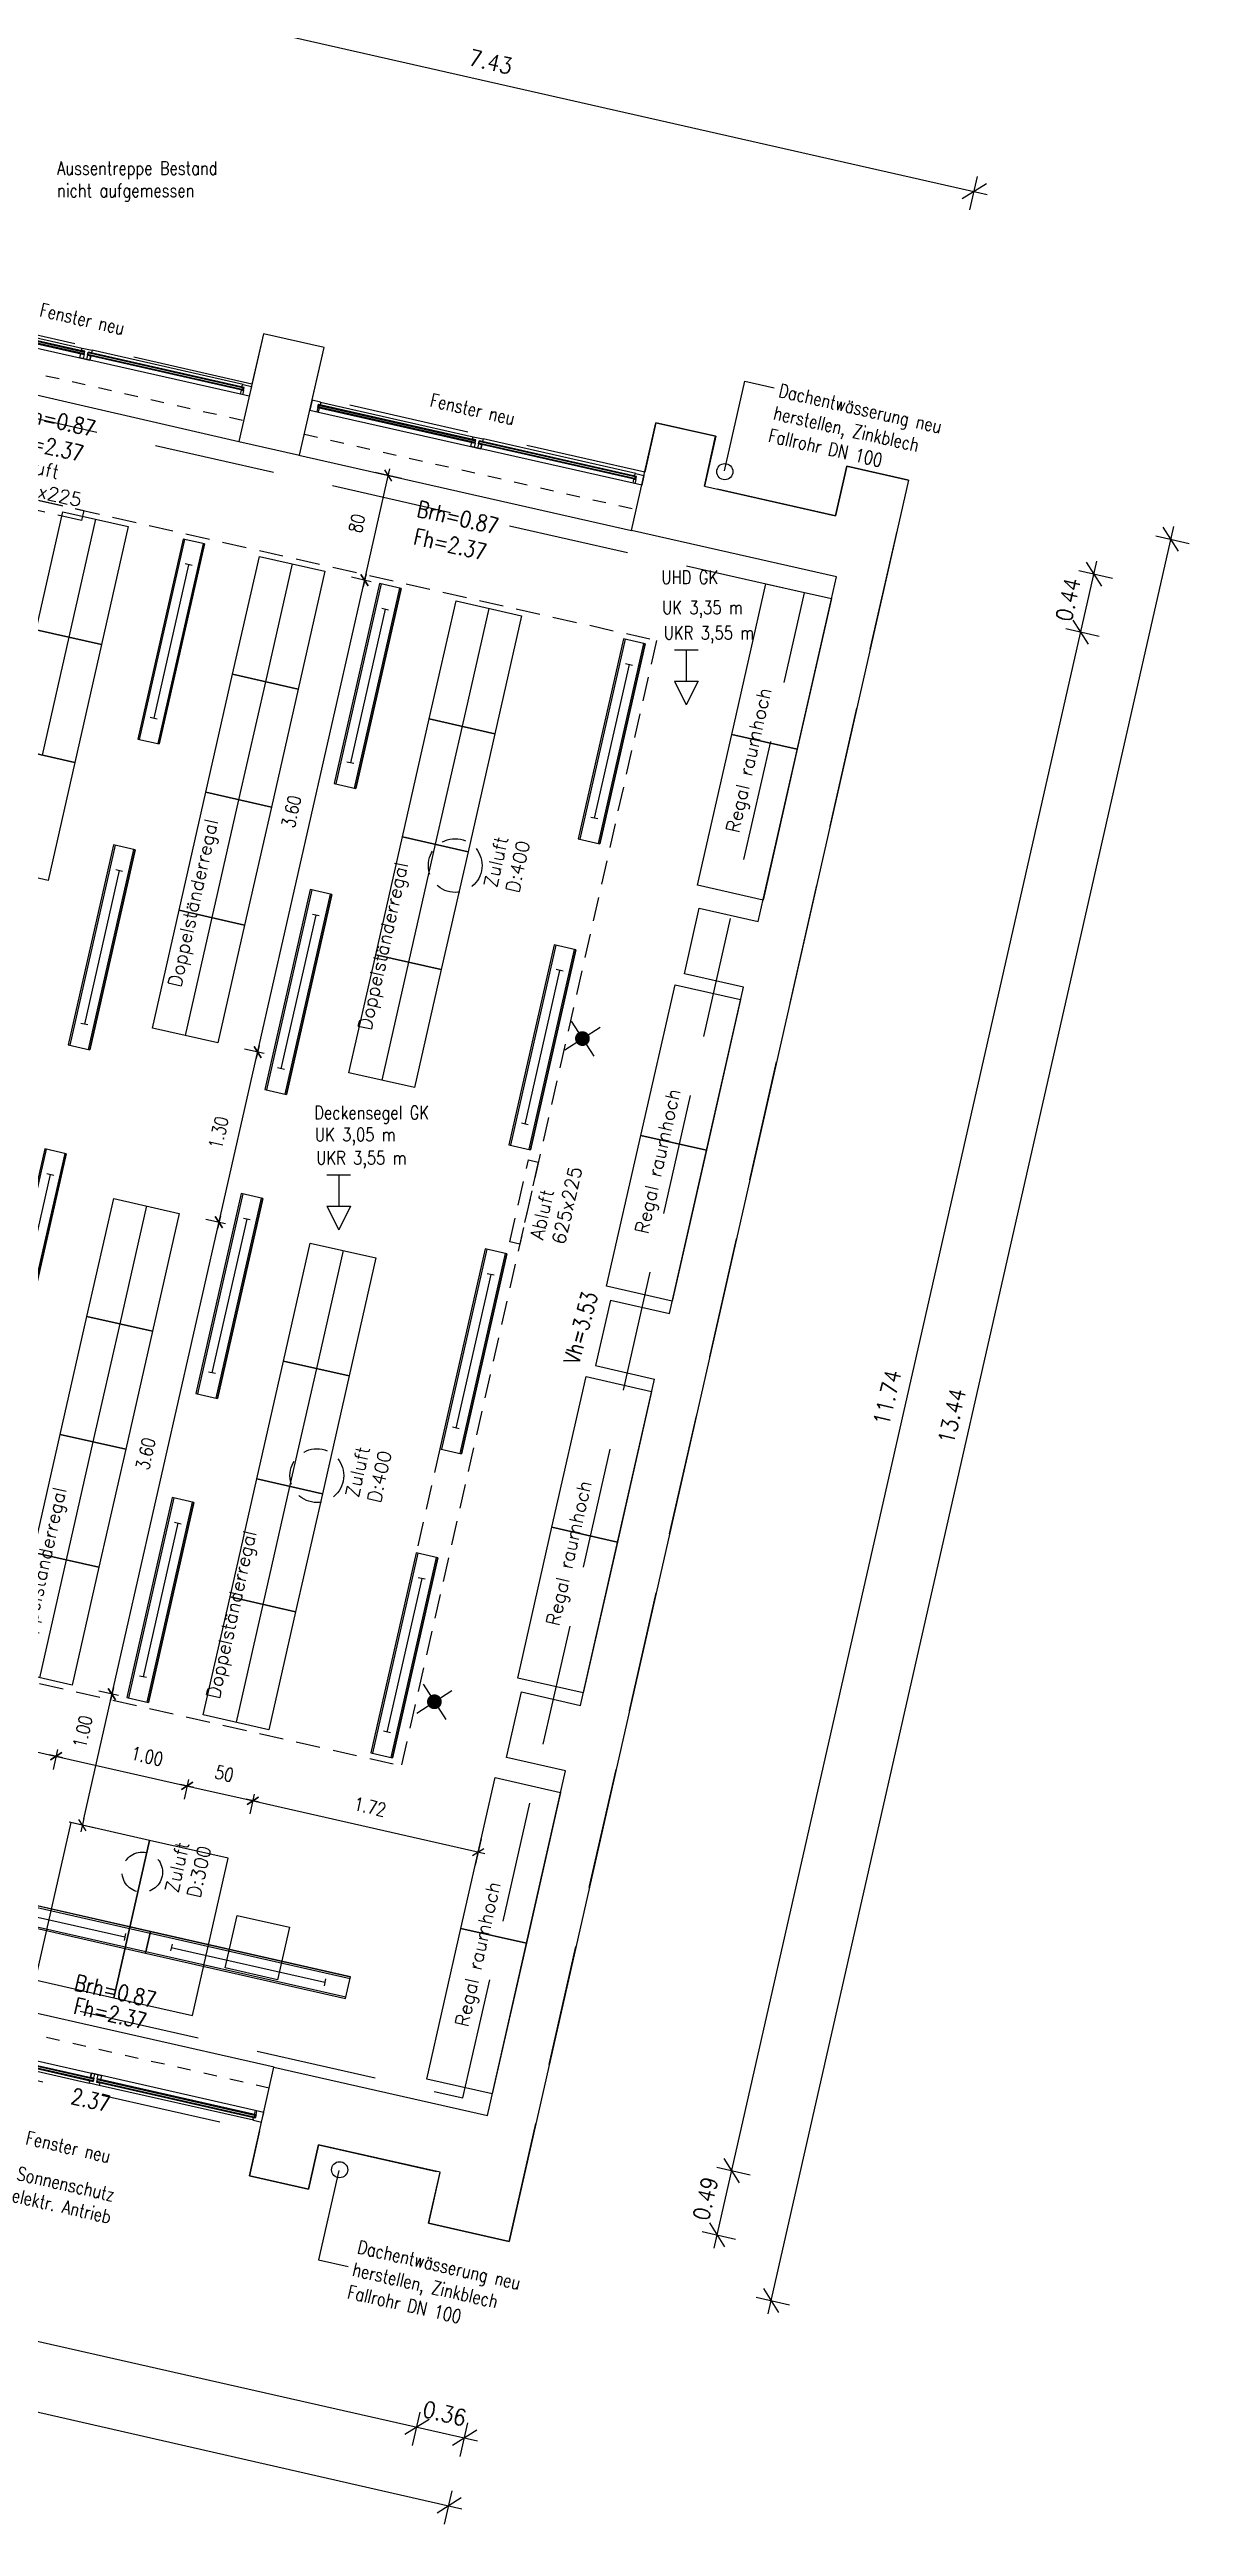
# Model space of a CAD drawing. Header units: metres. Extents: x -7 to 99688, y -10762 to -90.
# Drawn here: x 104.77 to 113.27, y -151.43 to -133 of the extents above; entities that cross this region are included whole.
import ezdxf
from ezdxf.enums import TextEntityAlignment as Align

# ---------------------------------------------------------------- set-up
doc = ezdxf.new("R2010")
doc.units = ezdxf.units.M
doc.header["$LTSCALE"] = 0.03
for name, pattern in [('DOT', [0]), ('GESTRICHELT', [9, 6, -3]), ('GESTRICHELT2', [4.5, 3, -1.5])]:
    doc.linetypes.add(name, pattern=pattern)
doc.layers.get('0').update_dxf_attribs({"linetype": 'CONTINUOUS'})
doc.layers.get('Defpoints').update_dxf_attribs({"linetype": 'CONTINUOUS'})
for name, color, linetype in [('A_ansicht', 9, 'CONTINUOUS'), ('A_bemaßung', 2, 'CONTINUOUS'), ('A_Dach', 10, 'CONTINUOUS'), ('A_Deckenplan', 8, 'CONTINUOUS'), ('A_fenster', 7, 'CONTINUOUS'), ('A_Höhen', 3, 'CONTINUOUS'), ('A_möbel_neu', 1, 'CONTINUOUS'), ('A_text', 5, 'CONTINUOUS'), ('A_verdeckt', 8, 'GESTRICHELT2'), ('A_wände', 6, 'CONTINUOUS'), ('CKMA0002', 2, 'CONTINUOUS'), ('E__LEUCHTEN', 6, 'CONTINUOUS')]:
    doc.layers.add(name, color=color, linetype=linetype)
doc.styles.add('BOLDSIMP_FNT', font='TXT.shx', dxfattribs={"width": 0.9, "height": 0.12})
doc.styles.add('PITSIMP8', font='PITSIMP8.SHX')
doc.styles.add('SIMPLEX', font='simplex.shx', dxfattribs={"width": 0.8, "height": 0.1})
doc.styles.get("Standard").update_dxf_attribs({"font": 'txt', "height": 1})
doc.dimstyles.get("Standard").update_dxf_attribs({"dimtxt": 0.1, "dimasz": 0.05, "dimexe": 0.1, "dimexo": 0, "dimgap": 0.1, "dimtad": 1, "dimdec": 4, "dimrnd": 0.0025, "dimzin": 0, "dimdsep": 46, "dimtxsty": 'SIMPLEX', "dimblk": 'DIMCROSS', "dimblk1": 'DIMCROSS', "dimblk2": 'DIMCROSS', "dimsah": 1, "dimcen": 2.5, "dimdle": 0.025, "dimclrd": 1, "dimclre": 1, "dimclrt": 6, "dimadec": 0, "dimazin": 0, "dimtfac": 1, "dimtdec": 4, "dimtix": 1, "dimtmove": 2, "dimatfit": 3, "dimfxl": 1, "dimtvp": 1, "dimtolj": 1, "dimtzin": 0, "dimarcsym": 0})

msp = doc.modelspace()

# ---------------------------------------------------------------- texts
at = {"layer": 'A_bemaßung', "color": 7, "linetype": 'DOT', "style": 'BOLDSIMP_FNT', "width": 0.9}
msp.add_text('7.43', height=0.12, rotation=347.2, dxfattribs=at).set_placement((107.87523, -133.14991), align=Align.BOTTOM_LEFT)
at = {"layer": 'A_bemaßung', "color": 7, "linetype": 'Continuous', "style": 'BOLDSIMP_FNT', "width": 0.9}
for s, rotation, p in [('0.44', 76.9, (112.40792, -137.27418)), ('11.74', 76.9, (111.05078, -143.25733)), ('13.44', 76.9, (111.53218, -143.39528)), ('0.49', 76.9, (109.70888, -149.1733)), ('0.36', 346.9, (107.53179, -150.6492))]:
    msp.add_text(s, height=0.12, rotation=rotation, dxfattribs=at).set_placement(p, align=Align.BOTTOM_LEFT)
at = {"layer": 'A_Deckenplan', "color": 5, "linetype": 'GESTRICHELT', "char_height": 0.1, "width": 1, "attachment_point": 1}
for s, insert, rotation in [('{\\Fsimplex.shx;Abluft\\P625x225}', (104.4848, -136.01492), 347.223765), ('{\\Fsimplex.shx;Zuluft\\PD:400}', (108.00229, -139.22316), 77.223765), ('{\\Fsimplex.shx;Abluft\\P625x225}', (108.34511, -141.84096), 77.223765), ('{\\Fsimplex.shx;Zuluft\\PD:400}', (106.97298, -143.76241), 77.223765), ('{\\Fsimplex.shx;Zuluft\\PD:300}', (105.63018, -146.70388), 77.223765)]:
    msp.add_mtext(s, dxfattribs=dict(at, insert=insert, rotation=rotation))
at = {"layer": 'A_Höhen', "linetype": 'Continuous', "style": 'SIMPLEX', "width": 0.8}
for s, rotation, p in [('Brh=0.87', 347.2, (104.81062, -135.75677)), ('Fh=2.37', 347.2, (104.75451, -135.94948)), ('Brh=0.87', 347.2, (107.81004, -136.48278)), ('Fh=2.37', 347.2, (107.75282, -136.68234)), ('Vh=3.53', 74.8, (108.72345, -142.51359)), ('Brh=0.87', 347.2, (105.26163, -147.44971)), ('Fh=2.37', 347.2, (105.22402, -147.61553)), ('2.37', 347.2, (105.07829, -148.25923))]:
    msp.add_text(s, height=0.12, rotation=rotation, dxfattribs=at).set_placement(p, align=Align.MIDDLE_CENTER)
at = {"layer": 'A_text', "style": 'SIMPLEX', "width": 0.8}
for s, p in [('Fenster neu', (104.6907, -134.98351)), ('Fenster neu', (107.59465, -135.65462)), ('herstellen, Zinkblech', (110.15105, -135.75095)), ('Dachentwässerung neu', (110.18897, -135.58377)), ('Fallrohr DN 100', (110.11314, -135.91813)), ('herstellen, Zinkblech', (107.01796, -149.56557)), ('Dachentwässerung neu', (107.05588, -149.39839)), ('Fallrohr DN 100', (106.98005, -149.73275))]:
    msp.add_text(s, height=0.1, rotation=347.221754, dxfattribs=at).set_placement(p)
for s, p in [('UHD GK', (109.32441, -136.97802)), ('UK 3,35 m', (109.32993, -137.20265)), ('UKR 3,55 m', (109.34249, -137.39101)), ('Deckensegel GK', (106.74151, -140.96167)), ('UK 3,05 m', (106.74702, -141.12497)), ('UKR 3,55 m', (106.75635, -141.29783))]:
    msp.add_text(s, height=0.1, dxfattribs=at).set_placement(p)
at = {"layer": 'A_text', "linetype": 'Continuous', "insert": (104.82806, -133.83281), "char_height": 0.1, "width": 1.4319648, "attachment_point": 1, "style": 'SIMPLEX'}
msp.add_mtext('Aussentreppe Bestand nicht aufgemessen', dxfattribs=at)
at = {"layer": 'A_text', "linetype": 'Continuous', "char_height": 0.1, "attachment_point": 1}
for s, insert, width, rotation in [('{\\Fsimplex.shx;Regal raumhoch}', (109.80347, -138.81442), 2.1588896, 77.221754), ('\\Fsimplex.shx;Doppelständerregal', (105.65111, -139.96361), 1, 77.416918), ('\\Fsimplex.shx;Doppelständerregal', (107.06519, -140.28435), 1, 77.416918), ('{\\Fsimplex.shx;Regal raumhoch}', (109.12659, -141.79862), 2.1588896, 77.221754), ('\\Fsimplex.shx;Doppelständerregal', (104.52298, -144.93727), 1, 77.416918), ('{\\Fsimplex.shx;Regal raumhoch}', (108.46516, -144.71472), 2.1588896, 77.221754), ('\\Fsimplex.shx;Doppelständerregal', (105.93706, -145.25801), 1, 77.416918), ('{\\Fsimplex.shx;Regal raumhoch}', (107.78827, -147.6989), 2.1588896, 77.221754)]:
    msp.add_mtext(s, dxfattribs=dict(at, insert=insert, width=width, rotation=rotation))
at = {"layer": 'A_text', "char_height": 0.1, "width": 1.1421, "attachment_point": 1, "rotation": 347.221754, "style": 'SIMPLEX'}
for s, insert in [('{\\Fsimplex.shx;Fenster neu}', (104.60947, -148.48917)), ('{\\Fsimplex.shx;Sonnenschutz\\Pelektr. Antrieb}', (104.54302, -148.75432))]:
    msp.add_mtext(s, dxfattribs=dict(at, insert=insert))

# ---------------------------------------------------------------- blocks, each defined once
blk = doc.blocks.new('SLASH1')
at = {"layer": 'A_bemaßung', "color": 2, "linetype": 'Continuous'}
for p, q in [((0.07663, 0.07663), (-0.07319, -0.07319)), ((0, -0.14068), (0, 0.11466))]:
    blk.add_line(p, q, dxfattribs=at)
blk = doc.blocks.new('DIMCROSS')
at = {"color": 0, "linetype": 'ByBlock'}
blk.add_line((-1, 0), (1, 0), dxfattribs=at)
at = {"linetype": 'ByBlock'}
blk.add_line((-0.707107, -0.707107), (0.707107, 0.707107), dxfattribs=at)
blk = doc.blocks.new('*D104')
at = {"layer": 'CKMA0002', "color": 1, "lineweight": -2}
for p, q in [((106.081, -141.74), (105.935, -141.706)), ((105.247, -145.191), (106.021, -141.777))]:
    blk.add_line(p, q, dxfattribs=at)
at = {"layer": 'Defpoints', "color": 0}
for p in [(106.032, -141.728), (106.579, -141.853), (105.783, -145.363)]:
    blk.add_point(p, dxfattribs=at)
at = {"layer": 'CKMA0002', "color": 1, "lineweight": -2, "xscale": 0.05, "yscale": 0.05, "zscale": 0.05}
for p, rotation in [((106.032, -141.728), 77.21937493741743), ((105.236, -145.239), 257.2193749374175)]:
    blk.add_blockref('DIMCROSS', p, dxfattribs=dict(at, rotation=rotation))
at = {"layer": 'CKMA0002', "color": 6, "insert": (105.488, -143.451), "char_height": 0.1, "attachment_point": 5, "rotation": 77.2194, "style": 'SIMPLEX'}
blk.add_mtext('\\A1;3.60{\\A1\\H0.7x\\S;}', dxfattribs=at)
blk = doc.blocks.new('*D105')
at = {"layer": 'CKMA0002', "color": 1, "lineweight": -2}
for p, q in [((106.369, -140.472), (106.222, -140.439)), ((106.043, -141.68), (106.309, -140.509))]:
    blk.add_line(p, q, dxfattribs=at)
at = {"layer": 'Defpoints', "color": 0}
for p in [(106.32, -140.461), (106.867, -140.585), (106.579, -141.853)]:
    blk.add_point(p, dxfattribs=at)
at = {"layer": 'CKMA0002', "color": 1, "lineweight": -2, "xscale": 0.05, "yscale": 0.05, "zscale": 0.05}
for p, rotation in [((106.32, -140.461), 77.21937493741743), ((106.032, -141.728), 257.2193749374175)]:
    blk.add_blockref('DIMCROSS', p, dxfattribs=dict(at, rotation=rotation))
at = {"layer": 'CKMA0002', "color": 6, "insert": (106.03, -141.061), "char_height": 0.1, "attachment_point": 5, "rotation": 77.2194, "style": 'SIMPLEX'}
blk.add_mtext('\\A1;1.30{\\A1\\H0.7x\\S;}', dxfattribs=at)
blk = doc.blocks.new('*D106')
at = {"layer": 'CKMA0002', "color": 1, "lineweight": -2}
for p, q in [((107.165, -136.961), (107.019, -136.928)), ((106.331, -140.412), (107.105, -136.999))]:
    blk.add_line(p, q, dxfattribs=at)
at = {"layer": 'Defpoints', "color": 0}
for p in [(107.116, -136.95), (107.663, -137.074), (106.867, -140.585)]:
    blk.add_point(p, dxfattribs=at)
at = {"layer": 'CKMA0002', "color": 1, "lineweight": -2, "xscale": 0.05, "yscale": 0.05, "zscale": 0.05}
for p, rotation in [((107.116, -136.95), 77.21937493741743), ((106.32, -140.461), 257.2193749374175)]:
    blk.add_blockref('DIMCROSS', p, dxfattribs=dict(at, rotation=rotation))
at = {"layer": 'CKMA0002', "color": 6, "insert": (106.572, -138.672), "char_height": 0.1, "attachment_point": 5, "rotation": 77.2194, "style": 'SIMPLEX'}
blk.add_mtext('\\A1;3.60{\\A1\\H0.7x\\S;}', dxfattribs=at)
blk = doc.blocks.new('*D107')
at = {"layer": 'CKMA0002', "color": 1, "lineweight": -2}
for p, q in [((107.391, -136.192), (107.196, -136.148)), ((107.127, -136.901), (107.282, -136.218))]:
    blk.add_line(p, q, dxfattribs=at)
at = {"layer": 'Defpoints', "color": 0}
for p in [(107.293, -136.17), (107.84, -136.294), (107.663, -137.074)]:
    blk.add_point(p, dxfattribs=at)
at = {"layer": 'CKMA0002', "color": 1, "lineweight": -2, "xscale": 0.05, "yscale": 0.05, "zscale": 0.05}
for p, rotation in [((107.293, -136.17), 77.21937493741743), ((107.116, -136.95), 257.2193749374175)]:
    blk.add_blockref('DIMCROSS', p, dxfattribs=dict(at, rotation=rotation))
at = {"layer": 'CKMA0002', "color": 6, "insert": (107.058, -136.527), "char_height": 0.1, "attachment_point": 5, "rotation": 77.2194, "style": 'SIMPLEX'}
blk.add_mtext('\\A1;80{\\A1\\H0.7x\\S;}', dxfattribs=at)
blk = doc.blocks.new('*D125')
at = {"layer": 'CKMA0002', "color": 1, "lineweight": -2}
for p, q in [((104.87, -145.712), (105.747, -145.911)), ((105.807, -145.874), (105.774, -146.02))]:
    blk.add_line(p, q, dxfattribs=at)
at = {"layer": 'Defpoints', "color": 0}
for p in [(105.737, -141.662), (106.712, -141.883), (105.796, -145.922)]:
    blk.add_point(p, dxfattribs=at)
at = {"layer": 'CKMA0002', "color": 1, "lineweight": -2, "xscale": 0.05, "yscale": 0.05, "zscale": 0.05}
for p, rotation in [((104.821, -145.701), 167.2193749375083), ((105.796, -145.922), 347.2193749375083)]:
    blk.add_blockref('DIMCROSS', p, dxfattribs=dict(at, rotation=rotation))
at = {"layer": 'CKMA0002', "color": 6, "insert": (105.498, -145.701), "char_height": 0.1, "attachment_point": 5, "rotation": 347.2194, "style": 'SIMPLEX'}
blk.add_mtext('\\A1;1.00{\\A1\\H0.7x\\S;}', dxfattribs=at)
blk = doc.blocks.new('*D126')
at = {"layer": 'CKMA0002', "color": 1, "lineweight": -2}
for p, q in [((105.845, -145.933), (106.235, -146.022)), ((106.295, -145.984), (106.262, -146.13))]:
    blk.add_line(p, q, dxfattribs=at)
at = {"layer": 'Defpoints', "color": 0}
for p in [(106.712, -141.883), (107.2, -141.993), (106.284, -146.033)]:
    blk.add_point(p, dxfattribs=at)
at = {"layer": 'CKMA0002', "color": 1, "lineweight": -2, "xscale": 0.05, "yscale": 0.05, "zscale": 0.05}
for p, rotation in [((105.796, -145.922), 167.2193749375083), ((106.284, -146.033), 347.2193749375083)]:
    blk.add_blockref('DIMCROSS', p, dxfattribs=dict(at, rotation=rotation))
at = {"layer": 'CKMA0002', "color": 6, "insert": (106.073, -145.831), "char_height": 0.1, "attachment_point": 5, "rotation": 347.2194, "style": 'SIMPLEX'}
blk.add_mtext('\\A1;50{\\A1\\H0.7x\\S;}', dxfattribs=at)
blk = doc.blocks.new('*D127')
at = {"layer": 'CKMA0002', "color": 1, "lineweight": -2}
for p, q in [((106.332, -146.044), (107.913, -146.403)), ((107.984, -146.316), (107.94, -146.511))]:
    blk.add_line(p, q, dxfattribs=at)
at = {"layer": 'Defpoints', "color": 0}
for p in [(107.2, -141.993), (108.917, -142.203), (107.962, -146.414)]:
    blk.add_point(p, dxfattribs=at)
at = {"layer": 'CKMA0002', "color": 1, "lineweight": -2, "xscale": 0.05, "yscale": 0.05, "zscale": 0.05}
for p, rotation in [((106.284, -146.033), 167.2193749375083), ((107.962, -146.414), 347.2193749375083)]:
    blk.add_blockref('DIMCROSS', p, dxfattribs=dict(at, rotation=rotation))
at = {"layer": 'CKMA0002', "color": 6, "insert": (107.156, -146.077), "char_height": 0.1, "attachment_point": 5, "rotation": 347.2194, "style": 'SIMPLEX'}
blk.add_mtext('\\A1;1.72{\\A1\\H0.7x\\S;}', dxfattribs=at)
blk = doc.blocks.new('Sich.beleuchtung')
at = {"layer": 'E__LEUCHTEN', "color": 3}
for p, q in [((-100, 100), (100, -100)), ((-100, -100), (100, 100))]:
    blk.add_line(p, q, dxfattribs=at)
at = {"layer": 'E__LEUCHTEN', "color": 3, "const_width": 50}
blk.add_lwpolyline([(-25, 0, 1), (25, 0, 1)], format="xyb", close=True, dxfattribs=at)
blk = doc.blocks.new('2DEL_464')
for p, q in [((-0.5, 0.5), (0.5, 0.5)), ((-0.5, 0.425), (0.5, 0.425)), ((-0.384, 0.16), (-0.384, -0.16)), ((0.384, 0.16), (0.384, -0.16)), ((-0.384, 0), (0.384, 0)), ((-0.5, -0.425), (0.5, -0.425))]:
    blk.add_line(p, q)
blk.add_lwpolyline([(-0.5, -0.5), (0.5, -0.5), (0.5, 0.5), (-0.5, 0.5)], close=True)
at = {"style": 'PITSIMP8', "flags": 9}
for tag, p in [('RAUM/GRUPPE', (-0.03, 0.159)), ('BEZEICHNUNG', (-0.03, 0.179)), ('POS.NR.G-LV', (-0.03, 0.139)), ('FABRIKAT', (-0.03, 0.119)), ('VOLUMENSTROM', (-0.03, 0.039)), ('DRUCK/-STUFE', (-0.03, 0.019)), ('ANSCHLUSS', (-0.03, -0.001)), ('KENNUNG', (-0.03, 0.079)), ('LEISTUNG', (-0.03, 0.059)), ('TYP', (-0.03, 0.099)), ('SPANNUNG/FREQUENZ', (-0.03, -0.121)), ('TEMPERATUR', (-0.03, -0.061)), ('SCHUTZART', (-0.03, -0.101)), ('DREHZAHL', (-0.03, -0.081)), ('GROESSE', (-0.03, -0.021)), ('DN', (-0.03, -0.041)), ('GEWICHT', (-0.03, -0.141)), ('FREI', (-0.03, -0.161)), ('FREI', (-0.03, -0.181)), ('FREI', (-0.03, -0.201))]:
    blk.add_attdef(tag, text='', height=0.01, dxfattribs=at).set_placement(p, align=Align.MIDDLE)
blk = doc.blocks.new('*D103')
at = {"layer": 'CKMA0002', "color": 1, "lineweight": -2}
for p, q in [((105.285, -145.25), (105.138, -145.217)), ((105.026, -146.166), (105.225, -145.288)), ((105.112, -146.237), (104.917, -146.192))]:
    blk.add_line(p, q, dxfattribs=at)
at = {"layer": 'Defpoints', "color": 0}
for p in [(105.236, -145.239), (105.783, -145.363), (105.61, -146.35)]:
    blk.add_point(p, dxfattribs=at)
at = {"layer": 'CKMA0002', "color": 1, "lineweight": -2, "xscale": 0.05, "yscale": 0.05, "zscale": 0.05}
for p, rotation in [((105.236, -145.239), 77.21937493741743), ((105.015, -146.214), 257.2193749374175)]:
    blk.add_blockref('DIMCROSS', p, dxfattribs=dict(at, rotation=rotation))
at = {"layer": 'CKMA0002', "color": 6, "insert": (105.019, -145.518), "char_height": 0.1, "attachment_point": 5, "rotation": 77.2194, "style": 'SIMPLEX'}
blk.add_mtext('\\A1;1.00{\\A1\\H0.7x\\S;}', dxfattribs=at)
blk = doc.blocks.new('*D123')
at = {"layer": 'CKMA0002', "color": 1, "lineweight": -2}
for p, q in [((103.407, -145.38), (104.284, -145.579)), ((104.344, -145.542), (104.311, -145.688))]:
    blk.add_line(p, q, dxfattribs=at)
at = {"layer": 'Defpoints', "color": 0}
for p in [(104.274, -141.33), (105.25, -141.551), (104.333, -145.59)]:
    blk.add_point(p, dxfattribs=at)
at = {"layer": 'CKMA0002', "color": 1, "lineweight": -2, "xscale": 0.05, "yscale": 0.05, "zscale": 0.05}
for p, rotation in [((103.358, -145.369), 167.2193749375083), ((104.333, -145.59), 347.2193749375083)]:
    blk.add_blockref('DIMCROSS', p, dxfattribs=dict(at, rotation=rotation))
at = {"layer": 'CKMA0002', "color": 6, "insert": (103.879, -145.334), "char_height": 0.1, "attachment_point": 5, "rotation": 347.2194, "style": 'SIMPLEX'}
blk.add_mtext('\\A1;1.00{\\A1\\H0.7x\\S;}', dxfattribs=at)
blk = doc.blocks.new('*D124')
at = {"layer": 'CKMA0002', "color": 1, "lineweight": -2}
for p, q in [((104.382, -145.602), (104.772, -145.69)), ((104.832, -145.652), (104.799, -145.799))]:
    blk.add_line(p, q, dxfattribs=at)
at = {"layer": 'Defpoints', "color": 0}
for p in [(105.25, -141.551), (105.737, -141.662), (104.821, -145.701)]:
    blk.add_point(p, dxfattribs=at)
at = {"layer": 'CKMA0002', "color": 1, "lineweight": -2, "xscale": 0.05, "yscale": 0.05, "zscale": 0.05}
for p, rotation in [((104.333, -145.59), 167.2193749375083), ((104.821, -145.701), 347.2193749375083)]:
    blk.add_blockref('DIMCROSS', p, dxfattribs=dict(at, rotation=rotation))
at = {"layer": 'CKMA0002', "color": 6, "insert": (104.61, -145.5), "char_height": 0.1, "attachment_point": 5, "rotation": 347.2194, "style": 'SIMPLEX'}
blk.add_mtext('\\A1;50{\\A1\\H0.7x\\S;}', dxfattribs=at)
blk = doc.blocks.new('Keller_bibo')
at = {"layer": 'A_verdeckt', "linetype": 'GESTRICHELT', "ltscale": 5}
for points in [[(87.125, -222.53), (86.933, -223.379), (89.124, -223.876), (88.969, -224.558), (88.414, -224.432), (88.385, -224.559), (88.287, -224.537), (88.253, -224.529), (88.236, -224.607), (87.701, -224.486), (87.736, -224.331), (85.645, -223.857), (84.135, -230.512), (86.226, -230.986), (87.479, -225.461), (88.014, -225.582), (87.997, -225.66), (88.031, -225.668), (88.128, -225.69), (86.893, -231.137), (87.049, -231.172), (86.98, -231.475), (86.541, -231.375), (86.526, -231.443), (85.009, -231.099), (83.937, -235.829), (83.629, -235.76), (83.877, -234.667), (82.624, -234.383), (82.662, -234.217), (82.783, -234.245), (82.81, -234.128), (83.941, -234.384), (84.701, -231.035), (83.419, -230.744), (83.465, -230.539), (83.402, -230.525), (83.412, -230.481), (83.44, -230.487), (84.978, -223.706), (81.054, -222.816), (81.095, -222.634), (81.154, -222.647), (81.169, -222.579), (81.273, -222.12), (86.71, -223.354), (86.898, -222.525), (87.025, -222.553), (87.035, -222.51)], [(94.736, -223.616), (94.403, -225.083), (90.579, -224.216), (90.592, -224.157), (90.467, -224.129), (90.456, -224.178), (90.329, -224.149), (90.174, -224.832), (90.657, -224.941), (90.745, -224.551), (91.935, -224.821), (91.846, -225.211), (92.412, -225.339), (90.891, -232.044), (87.907, -231.367), (87.838, -231.669), (87.97, -231.699), (87.656, -233.084), (87.963, -233.154), (88.275, -231.779), (91.123, -232.425), (91.101, -232.522), (91.218, -232.549), (90.664, -234.992), (90.41, -234.934), (90.277, -235.519), (90.531, -235.577), (89.991, -237.956), (89.738, -237.899), (89.608, -238.469), (89.862, -238.527), (89.331, -240.867), (89.077, -240.81), (88.947, -241.385), (89.2, -241.443), (88.647, -243.881), (88.34, -243.811), (88.274, -244.104), (87.415, -243.909), (87.482, -243.616), (85.683, -243.208), (85.986, -241.872), (85.678, -241.803), (85.382, -243.109), (85.167, -243.061), (85.101, -243.353), (84.243, -243.159), (84.309, -242.866), (82.437, -242.441), (82.733, -241.134), (82.426, -241.065), (82.13, -242.372), (79.131, -241.691), (79.724, -239.078), (80.094, -239.162), (80.197, -238.708), (79.827, -238.624), (79.98, -237.946), (79.746, -237.893), (79.941, -237.035), (80.175, -237.088), (80.397, -236.108), (80.787, -236.197), (80.89, -235.743), (80.5, -235.655), (80.646, -235.011), (80.432, -234.962), (80.626, -234.104), (80.841, -234.153), (80.878, -233.987), (81.766, -234.188), (81.803, -234.023), (81.681, -233.995), (81.708, -233.878), (80.952, -233.706), (81.037, -233.331), (81.408, -233.415), (81.51, -232.966), (81.139, -232.882), (81.712, -230.357), (82.619, -230.562), (82.666, -230.358), (82.685, -230.362), (82.695, -230.318), (82.675, -230.314), (82.707, -230.175), (72.898, -227.95), (72.99, -227.546), (72.593, -227.456), (69.62, -240.563), (70.218, -240.699), (70.315, -240.273), (71.211, -240.477), (71.126, -240.855), (71.548, -240.951), (71.633, -240.574), (74.139, -241.143), (74.054, -241.519), (74.496, -241.62), (74.581, -241.247), (77.093, -241.816), (77.008, -242.19), (77.442, -242.288), (77.526, -241.919), (80.034, -242.488), (79.95, -242.857), (80.407, -242.96), (80.49, -242.595), (82.984, -243.161), (82.901, -243.526), (83.344, -243.627), (83.426, -243.265), (85.897, -243.826), (85.815, -244.187), (86.272, -244.291), (86.353, -243.933), (88.824, -244.494), (88.743, -244.851), (89.187, -244.952), (89.267, -244.598), (91.715, -245.153), (91.635, -245.507), (92.065, -245.605), (92.144, -245.255), (94.626, -245.818), (94.547, -246.168), (94.972, -246.264), (95.051, -245.918), (97.54, -246.482), (97.461, -246.829), (97.894, -246.927), (97.972, -246.584), (100.479, -247.153), (100.402, -247.496), (100.824, -247.592), (100.901, -247.253), (103.408, -247.821), (103.331, -248.16), (103.769, -248.26), (103.845, -247.925), (106.335, -248.489), (106.259, -248.824), (106.698, -248.924), (106.774, -248.593), (107.677, -248.798), (107.591, -249.176), (108.191, -249.312), (111.164, -236.205), (110.704, -236.1), (110.62, -236.47), (109.644, -236.249), (109.728, -235.879), (109.283, -235.778), (109.2, -236.146), (106.731, -235.586), (106.815, -235.218), (106.363, -235.116), (106.278, -235.49), (103.832, -234.935), (103.917, -234.561), (103.519, -234.471), (103.464, -234.713), (100.948, -234.143), (101.004, -233.9), (100.581, -233.804), (100.526, -234.044), (98.014, -233.474), (98.068, -233.234), (97.636, -233.136), (97.582, -233.373), (95.071, -232.804), (95.125, -232.567), (94.721, -232.475), (94.627, -232.886), (92.111, -232.315), (92.204, -231.904), (91.91, -231.838), (93.325, -225.599), (94.905, -225.957), (95.415, -223.713), (95.28, -223.682), (95.267, -223.736), (94.736, -223.616)], [(78.585, -241.566), (81.118, -230.399), (72.932, -228.543), (70.398, -239.71), (78.585, -241.566)], [(89.201, -244.014), (107.848, -248.244), (110.389, -237.045), (91.742, -232.816), (89.201, -244.014)], [(86.882, -236.497), (87.228, -234.971), (87.535, -235.041), (87.189, -236.567), (86.882, -236.497)], [(83.162, -239.243), (83.512, -237.702), (83.205, -237.632), (82.855, -239.173), (83.162, -239.243)], [(86.755, -238.478), (86.448, -238.409), (86.101, -239.94), (86.408, -240.01), (86.755, -238.478)]]:
    blk.add_lwpolyline(points, dxfattribs=at)

# ---------------------------------------------------------------- dimensions: what is measured, and where the dimension line sits
at = {"layer": 'CKMA0002'}
for base, p1, p2, angle, text, override, picture, middle in [((107.29316, -136.16971), (107.66302, -137.07392), (107.83998, -136.29375), 77.219375, '80{\\A1\\H0.7x\\S;}', {"dimexo": 0.460714, "dimse1": 1}, '*D107', (107.05839, -136.52661)), ((107.11619, -136.94988), (106.8667, -140.58474), (107.66302, -137.07392), 77.219375, '3.60{\\A1\\H0.7x\\S;}', {"dimexo": 0.510729, "dimse1": 1}, '*D106', (106.57171, -138.6721)), ((106.3198, -140.46068), (106.57914, -141.85254), (106.8667, -140.58474), 77.219375, '1.30{\\A1\\H0.7x\\S;}', {"dimexo": 0.510792, "dimse1": 1}, '*D105', (106.02972, -141.0614)), ((104.33323, -145.59049), (104.27433, -141.32975), (105.24956, -141.55095), 347.219375, '1.00{\\A1\\H0.7x\\S;}', {"dimexo": 4.092159, "dimse1": 1}, '*D123', (103.8788, -145.33359)), ((104.82084, -145.7011), (105.24956, -141.55095), (105.73717, -141.66155), 347.219375, '50{\\A1\\H0.7x\\S;}', {"dimexo": 4.092168, "dimse1": 1}, '*D124', (104.61022, -145.49951)), ((106.03222, -141.72848), (105.78282, -145.36336), (106.57914, -141.85254), 77.219375, '3.60{\\A1\\H0.7x\\S;}', {"dimexo": 0.510815, "dimse1": 1}, '*D104', (105.48774, -143.4507)), ((106.28368, -146.03292), (106.71239, -141.88276), (107.20001, -141.99336), 347.219375, '50{\\A1\\H0.7x\\S;}', {"dimexo": 4.092193, "dimse1": 1}, '*D126', (106.07306, -145.83134)), ((107.96188, -146.41361), (107.20001, -141.99336), (108.91695, -142.20327), 347.219375, '1.72{\\A1\\H0.7x\\S;}', {"dimexo": 4.217297, "dimse1": 1}, '*D127', (107.15596, -146.07698))]:
    dim = msp.add_linear_dim(base=base, p1=p1, p2=p2, angle=angle, text=text, dimstyle='Standard', override=override, dxfattribs=at)
    dim.commit()
    dim.dimension.update_dxf_attribs({"geometry": picture, "text_midpoint": middle})
for base, p1, p2, angle, override, picture, middle in [((105.79606, -145.92231), (105.73717, -141.66155), (106.71239, -141.88276), 347.219375, {"dimexo": 4.092184, "dimse1": 1}, '*D125', (105.49774, -145.70083)), ((105.23583, -145.23928), (105.61036, -146.34963), (105.78282, -145.36336), 77.219375, {"dimexo": 0.510883}, '*D103', (105.0189, -145.51752))]:
    dim = msp.add_linear_dim(base=base, p1=p1, p2=p2, angle=angle, text='1.00{\\A1\\H0.7x\\S;}', dimstyle='Standard', override=override, dxfattribs=at)
    dim.commit()
    dim.dimension.update_dxf_attribs({"geometry": picture, "text_midpoint": middle, "dimtype": 160})

# ---------------------------------------------------------------- linework, layer by layer
at = {"layer": 'A_ansicht', "color": 9, "linetype": 'Continuous'}
for p, q in [((103.73692, -135.35302), (106.18145, -135.91753)), ((106.62803, -136.01885), (109.10141, -136.57986)), ((106.44244, -148.01493), (103.95252, -147.45019))]:
    msp.add_line(p, q, dxfattribs=at)
at = {"layer": 'A_bemaßung', "linetype": 'Continuous'}
for p, q in [((92.29981, -129.66825), (111.74822, -134.07968)), ((110.11895, -149.85175), (113.13623, -136.54965)), ((109.71712, -149.36293), (112.56475, -136.8088)), ((69.19108, -142.00374), (107.95634, -150.79676)), ((69.08221, -142.47624), (107.84026, -151.301))]:
    msp.add_line(p, q, dxfattribs=at)
at = {"layer": 'A_bemaßung'}
for p, q in [((109.42139, -137.46711), (109.59786, -137.46711)), ((109.50963, -137.46711), (109.50963, -137.7002)), ((109.42139, -137.7002), (109.59786, -137.7002)), ((109.42139, -137.7002), (109.50963, -137.87667)), ((109.59786, -137.7002), (109.50963, -137.87667)), ((106.83525, -141.37393), (107.01172, -141.37393)), ((106.92348, -141.37393), (106.92348, -141.60702)), ((106.83525, -141.60702), (107.01172, -141.60702)), ((106.83525, -141.60702), (106.92348, -141.78349)), ((107.01172, -141.60702), (106.92348, -141.78349))]:
    msp.add_line(p, q, dxfattribs=at)
at = {"layer": 'A_Dach'}
for centre in [(109.79625, -136.14206), (106.93036, -148.77855)]:
    msp.add_circle(centre, 0.06, dxfattribs=at)
at = {"layer": 'A_Deckenplan', "linetype": 'GESTRICHELT'}
for p, q in [((94.59127, -134.06574), (109.28899, -137.39857)), ((109.28899, -137.39857), (107.3904, -145.77132)), ((92.68179, -142.43602), (107.3904, -145.77132)), ((107.67549, -143.41372), (107.49986, -144.18805))]:
    msp.add_line(p, q, dxfattribs=at)
at = {"layer": 'A_Deckenplan', "color": 5, "linetype": 'GESTRICHELT'}
for points in [[(104.41751, -136.29323), (105.02704, -136.43144), (105.01045, -136.50459), (104.40093, -136.36637)], [(108.4088, -141.28018), (108.27058, -141.88971), (108.19744, -141.87312), (108.33565, -141.2636)]]:
    msp.add_lwpolyline(points, close=True, dxfattribs=at)
for centre, radius in [((107.79043, -139.07341), 0.2), ((106.76095, -143.6134), 0.2), ((105.46252, -146.56415), 0.15)]:
    msp.add_circle(centre, radius, dxfattribs=at)
at = {"layer": 'A_fenster', "color": 2}
for p, q in [((103.86887, -135.00646), (105.02881, -135.26953)), ((103.87019, -135.0006), (105.03014, -135.26367)), ((103.87285, -134.9889), (105.03279, -135.25197)), ((103.87418, -134.98305), (105.03412, -135.24612)), ((105.02881, -135.26953), (105.03412, -135.24612)), ((105.05416, -135.27528), (105.05947, -135.25187)), ((106.21412, -135.53835), (105.05416, -135.27528)), ((106.21545, -135.5325), (105.05549, -135.26942)), ((106.2181, -135.52079), (105.05815, -135.25772)), ((106.21943, -135.51494), (105.05947, -135.25187)), ((106.20569, -135.53029), (106.20835, -135.51858)), ((106.21412, -135.53835), (106.21943, -135.51494)), ((106.76711, -135.66386), (106.77241, -135.64045)), ((106.76843, -135.65801), (107.93924, -135.92354)), ((106.77109, -135.64631), (107.9419, -135.91184)), ((106.77241, -135.64045), (107.94322, -135.90599)), ((106.77819, -135.66022), (106.78084, -135.64852)), ((106.76711, -135.66386), (107.93792, -135.92939)), ((107.93792, -135.92939), (107.94322, -135.90599)), ((107.96327, -135.93514), (107.96858, -135.91174)), ((109.13408, -136.20068), (107.96327, -135.93514)), ((109.13541, -136.19483), (107.9646, -135.92929)), ((109.13806, -136.18312), (107.96725, -135.91759)), ((109.13939, -136.17727), (107.96858, -135.91174)), ((109.12565, -136.19262), (109.12831, -136.18091)), ((109.13408, -136.20068), (109.13939, -136.17727)), ((103.91503, -147.8529), (105.09611, -148.12076)), ((103.91635, -147.84705), (105.09744, -148.11491)), ((103.91901, -147.83534), (105.10009, -148.10321)), ((103.92034, -147.82949), (105.10142, -148.09736)), ((105.10142, -148.09736), (105.09611, -148.12076)), ((105.12678, -148.10311), (105.12147, -148.12651)), ((106.30301, -148.39448), (105.12147, -148.12651)), ((106.30434, -148.38863), (105.1228, -148.12066)), ((106.307, -148.37693), (105.12545, -148.10896)), ((106.30832, -148.37108), (105.12678, -148.10311)), ((106.29724, -148.37472), (106.29459, -148.38642)), ((106.30832, -148.37108), (106.30301, -148.39448))]:
    msp.add_line(p, q, dxfattribs=at)
at = {"layer": 'A_fenster', "color": 10, "linetype": 'Continuous'}
for p, q in [((103.87544, -135.04076), (104.99735, -135.2952)), ((103.88876, -134.96688), (105.01394, -135.22206)), ((105.02881, -135.26953), (105.02173, -135.30073)), ((105.05416, -135.27528), (105.04709, -135.30648)), ((105.07147, -135.31201), (105.07855, -135.28081)), ((106.21324, -135.49406), (105.08806, -135.23887)), ((104.99735, -135.2952), (105.07147, -135.31201)), ((106.19339, -135.56646), (105.07147, -135.31201)), ((106.21412, -135.53835), (106.20704, -135.56956)), ((106.787, -135.62428), (107.92304, -135.88193)), ((106.76711, -135.66386), (106.76003, -135.69507)), ((106.77368, -135.69816), (107.90646, -135.95507)), ((107.90646, -135.95507), (107.98057, -135.97188)), ((107.93792, -135.92939), (107.93084, -135.9606)), ((107.96327, -135.93514), (107.95619, -135.96635)), ((107.98057, -135.97188), (107.98765, -135.94067)), ((109.11335, -136.22879), (107.98057, -135.97188)), ((109.1332, -136.15639), (107.99716, -135.89874)), ((109.13408, -136.20068), (109.127, -136.23189)), ((103.94107, -147.80138), (105.08412, -148.06062)), ((103.92121, -147.87378), (105.06753, -148.13376)), ((105.08412, -148.06062), (105.07704, -148.09183)), ((105.15824, -148.07743), (105.08412, -148.06062)), ((105.10142, -148.09736), (105.1085, -148.06615)), ((105.12678, -148.10311), (105.13385, -148.0719)), ((106.28843, -148.41066), (105.14165, -148.15057)), ((106.30175, -148.33677), (105.15824, -148.07743)), ((106.30832, -148.37108), (106.3154, -148.33987))]:
    msp.add_line(p, q, dxfattribs=at)
for points in [[(105.01394, -135.22206), (105.08806, -135.23887), (105.08385, -135.2574), (105.05947, -135.25187), (105.05416, -135.27528), (105.07855, -135.28081), (105.07147, -135.31201), (104.99735, -135.2952), (105.00443, -135.264), (105.02881, -135.26953), (105.03412, -135.24612), (105.00974, -135.24059)], [(106.25775, -135.58106), (106.19339, -135.56646), (106.20047, -135.53525), (106.21412, -135.53835), (106.21943, -135.51494), (106.20291, -135.5112), (106.20496, -135.50216), (106.21324, -135.49406), (106.27434, -135.50791)], [(106.70932, -135.68357), (106.77368, -135.69816), (106.78076, -135.66696), (106.76711, -135.66386), (106.77241, -135.64045), (106.78893, -135.6442), (106.79098, -135.63516), (106.787, -135.62428), (106.7259, -135.61042)], [(107.92304, -135.88193), (107.99716, -135.89874), (107.99296, -135.91727), (107.96858, -135.91174), (107.96327, -135.93514), (107.98765, -135.94067), (107.98057, -135.97188), (107.90646, -135.95507), (107.91353, -135.92386), (107.93792, -135.92939), (107.94322, -135.90599), (107.91884, -135.90046)], [(109.17771, -136.24339), (109.11335, -136.22879), (109.12043, -136.19758), (109.13408, -136.20068), (109.13939, -136.17727), (109.12287, -136.17353), (109.12492, -136.16449), (109.1332, -136.15639), (109.1943, -136.17024)], [(105.14165, -148.15057), (105.06753, -148.13376), (105.07173, -148.11523), (105.09611, -148.12076), (105.10142, -148.09736), (105.07704, -148.09183), (105.08412, -148.06062), (105.15824, -148.07743), (105.15116, -148.10864), (105.12678, -148.10311), (105.12147, -148.12651), (105.14585, -148.13204)], [(106.36611, -148.35137), (106.30175, -148.33677), (106.29467, -148.36798), (106.30832, -148.37108), (106.30301, -148.39448), (106.2865, -148.39074), (106.28445, -148.39978), (106.28843, -148.41066), (106.34952, -148.42451)]]:
    msp.add_lwpolyline(points, close=True, dxfattribs=at)
at = {"layer": 'A_möbel_neu'}
for p, q in [((105.1144, -136.49584), (104.91532, -137.37354)), ((106.57725, -136.82764), (106.37816, -137.70534)), ((108.04009, -137.15944), (107.84101, -138.03714)), ((104.91532, -137.37354), (104.71624, -138.25125)), ((106.37816, -137.70534), (106.17908, -138.58305)), ((107.84101, -138.03714), (107.64193, -138.91485)), ((106.17908, -138.58305), (105.98, -139.46075)), ((107.64193, -138.91485), (107.44284, -139.79255)), ((105.98, -139.46075), (105.78092, -140.33846)), ((107.44284, -139.79255), (107.24376, -140.67026)), ((105.49336, -141.60626), (105.29428, -142.48396)), ((106.9562, -141.93806), (106.75712, -142.81576)), ((105.29428, -142.48396), (105.0952, -143.36167)), ((106.75712, -142.81576), (106.55804, -143.69347)), ((105.0952, -143.36167), (104.89612, -144.23937)), ((106.55804, -143.69347), (106.35896, -144.57117)), ((104.89612, -144.23937), (104.69704, -145.11708)), ((106.35896, -144.57117), (106.15988, -145.44888))]:
    msp.add_line(p, q, dxfattribs=at)
for points in [[(104.8706, -136.44054), (105.35821, -136.55114), (105.15913, -137.42884), (104.67151, -137.31824)], [(106.33344, -136.77234), (106.82105, -136.88294), (106.62197, -137.76064), (106.13436, -137.65004)], [(107.79628, -137.10414), (108.2839, -137.21474), (108.08481, -138.09244), (107.5972, -137.98184)], [(110.10262, -136.97605), (110.59023, -137.08665), (110.33585, -138.20816), (109.84824, -138.09756)], [(104.67151, -137.31824), (105.15913, -137.42884), (104.96005, -138.30655), (104.47243, -138.19595)], [(106.13436, -137.65004), (106.62197, -137.76064), (106.42289, -138.63835), (105.93528, -138.52775)], [(107.5972, -137.98184), (108.08481, -138.09244), (107.88573, -138.97015), (107.39812, -138.85955)], [(104.47243, -138.19595), (104.96005, -138.30655), (104.76097, -139.18425), (104.27335, -139.07365)], [(109.84824, -138.09756), (110.33585, -138.20816), (110.08147, -139.32968), (109.59385, -139.21908)], [(105.93528, -138.52775), (106.42289, -138.63835), (106.22381, -139.51605), (105.73619, -139.40545)], [(107.39812, -138.85955), (107.88573, -138.97015), (107.68665, -139.84785), (107.19904, -139.73725)], [(105.73619, -139.40545), (106.22381, -139.51605), (106.02473, -140.39376), (105.53711, -140.28316)], [(107.19904, -139.73725), (107.68665, -139.84785), (107.48757, -140.72556), (106.99996, -140.61496)], [(109.42571, -139.96025), (109.91333, -140.07085), (109.65894, -141.19236), (109.17133, -141.08176)], [(109.17133, -141.08176), (109.65894, -141.19236), (109.40456, -142.31387), (108.91695, -142.20327)], [(105.24956, -141.55096), (105.73717, -141.66156), (105.53809, -142.53926), (105.05047, -142.42866)], [(106.7124, -141.88276), (107.20001, -141.99336), (107.00093, -142.87106), (106.51332, -142.76046)], [(105.05047, -142.42866), (105.53809, -142.53926), (105.33901, -143.41697), (104.85139, -143.30637)], [(106.51332, -142.76046), (107.00093, -142.87106), (106.80185, -143.74877), (106.31423, -143.63817)], [(108.76424, -142.87634), (109.25185, -142.98694), (108.99747, -144.10845), (108.50986, -143.99785)], [(104.85139, -143.30637), (105.33901, -143.41697), (105.13993, -144.29467), (104.65231, -144.18407)], [(106.31423, -143.63817), (106.80185, -143.74877), (106.60277, -144.62647), (106.11515, -144.51587)], [(108.50986, -143.99785), (108.99747, -144.10845), (108.74309, -145.22996), (108.25547, -145.11936)], [(104.65231, -144.18407), (105.13993, -144.29467), (104.94084, -145.17238), (104.45323, -145.06178)], [(106.11515, -144.51587), (106.60277, -144.62647), (106.40369, -145.50418), (105.91607, -145.39358)], [(108.08734, -145.86052), (108.57496, -145.97112), (108.32057, -147.09263), (107.83296, -146.98203)], [(104.66545, -147.36579), (105.25059, -147.49851), (105.51603, -146.32823), (104.9309, -146.19551)], [(105.25059, -147.49851), (105.83573, -147.63123), (106.10117, -146.46095), (105.51603, -146.32823)], [(106.46876, -147.36465), (106.07867, -147.27617), (106.16715, -146.88608), (106.55724, -146.97456)], [(107.83296, -146.98203), (108.32057, -147.09263), (108.06619, -148.21414), (107.57858, -148.10354)]]:
    msp.add_lwpolyline(points, close=True, dxfattribs=at)
at = {"layer": 'A_text'}
for p, q in [((109.79369, -136.1355), (109.94476, -135.46939)), ((109.94476, -135.46939), (110.16332, -135.51895)), ((106.92522, -148.78337), (106.77415, -149.44948)), ((106.77415, -149.44948), (106.9927, -149.49905))]:
    msp.add_line(p, q, dxfattribs=at)
at = {"layer": 'A_verdeckt'}
for p, q in [((103.77013, -135.20659), (106.21634, -135.76143)), ((106.66839, -135.86394), (109.1368, -136.42382)), ((106.40703, -148.17096), (103.91763, -147.60632))]:
    msp.add_line(p, q, dxfattribs=at)
at = {"layer": 'A_wände'}
for p, q in [((109.93438, -139.97813), (109.49554, -139.87858)), ((109.38351, -142.4066), (109.93438, -139.97813)), ((108.94466, -142.30707), (108.83407, -142.79468)), ((108.94466, -142.30707), (109.38351, -142.4066)), ((108.83407, -142.79468), (109.2729, -142.89421)), ((108.72204, -145.32269), (109.2729, -142.89421)), ((108.17263, -145.71078), (108.28321, -145.22317)), ((108.28321, -145.22317), (108.72204, -145.32269))]:
    msp.add_line(p, q, dxfattribs=at)
at = {"layer": 'A_wände', "linetype": 'Continuous'}
for points in [[(106.36278, -135.11578), (106.18094, -135.91746), (106.63299, -136.02), (106.81484, -135.21832), (106.36278, -135.11578)], [(109.49554, -139.87858), (109.60614, -139.39097), (110.04498, -139.49051), (110.62671, -136.92581), (109.10141, -136.57986), (109.28323, -135.77821), (109.72834, -135.87917), (109.64445, -136.24895), (110.61992, -136.47021), (110.70381, -136.10045), (111.16365, -136.20475), (108.19062, -149.3118), (107.5915, -149.17591), (107.67729, -148.79769), (106.7736, -148.59275), (106.69844, -148.92408), (106.25881, -148.82436)], [(106.25881, -148.82436), (106.44017, -148.01444), (108.02971, -148.37498), (108.61143, -145.81027), (108.17258, -145.71077)]]:
    msp.add_lwpolyline(points, dxfattribs=at)

# ---------------------------------------------------------------- block references
at = {"layer": 'A_bemaßung', "color": 7}
for p, rotation in [((111.6507, -134.05756), 347.22), ((113.11411, -136.64717), 77.21999999999997), ((112.54263, -136.90633), 77.21999999999997), ((112.44468, -137.33816), 77.21999999999997), ((109.84769, -148.78734), 77.21999999999997), ((109.73925, -149.26541), 77.21999999999997), ((110.14107, -149.75423), 77.21999999999997), ((107.50367, -150.69408), 347.22), ((107.85881, -150.77464), 347.22), ((107.74274, -151.27887), 347.22)]:
    msp.add_blockref('SLASH1', p, dxfattribs=dict(at, rotation=rotation))
at = {"layer": 'A_verdeckt', "linetype": 'GESTRICHELT'}
msp.add_blockref('Keller_bibo', (0, 100), dxfattribs=at)
at = {"layer": 'E__LEUCHTEN', "color": 7, "linetype": 'Continuous', "yscale": 0.164999999999992, "zscale": 1.526}
for p, xscale, rotation in [((105.67699, -137.40589), 1.526000000000011, 257.2203920288506), ((107.13983, -137.73769), 1.526000000000011, 257.2203920288506), ((108.95419, -138.14916), 1.526000000000011, 257.2203920288506), ((105.16071, -139.68208), 1.526000000000011, 257.2203920288506), ((106.62355, -140.01388), 1.526000000000011, 257.2203920288506), ((108.43791, -140.42534), 1.526000000000011, 257.2203920288506), ((104.64752, -141.94461), 1.526000000000011, 257.2203920288506), ((106.11036, -142.27641), 1.526000000000011, 257.2203920288506), ((107.92472, -142.68787), 1.526000000000011, 257.2203920288506), ((105.59718, -144.53894), 1.526000000000011, 257.2203920288506), ((107.41154, -144.9504), 1.526000000000011, 257.2203920288506), ((104.7609, -146.91644), 1.525999999999997, 347.220146982277), ((106.2491, -147.254), 1.525999999999997, 347.220146982277)]:
    msp.add_blockref('2DEL_464', p, dxfattribs=dict(at, xscale=xscale, rotation=rotation))
at = {"layer": 'E__LEUCHTEN', "color": 7, "xscale": 0.001098735000002128, "yscale": 0.001098734999999351, "zscale": 0.001098735, "rotation": 347.6524336641262}
for p in [(108.73709, -140.36095), (107.63553, -145.29613)]:
    msp.add_blockref('Sich.beleuchtung', p, dxfattribs=at)

msp.set_redraw_order([(e.dxf.handle, doc.entitydb.next_handle()) for e in msp.query("TEXT MTEXT ATTDEF DIMENSION ARC_DIMENSION")])  # texts and dimensions are drawn at this point

doc.saveas('drawing.dxf')
